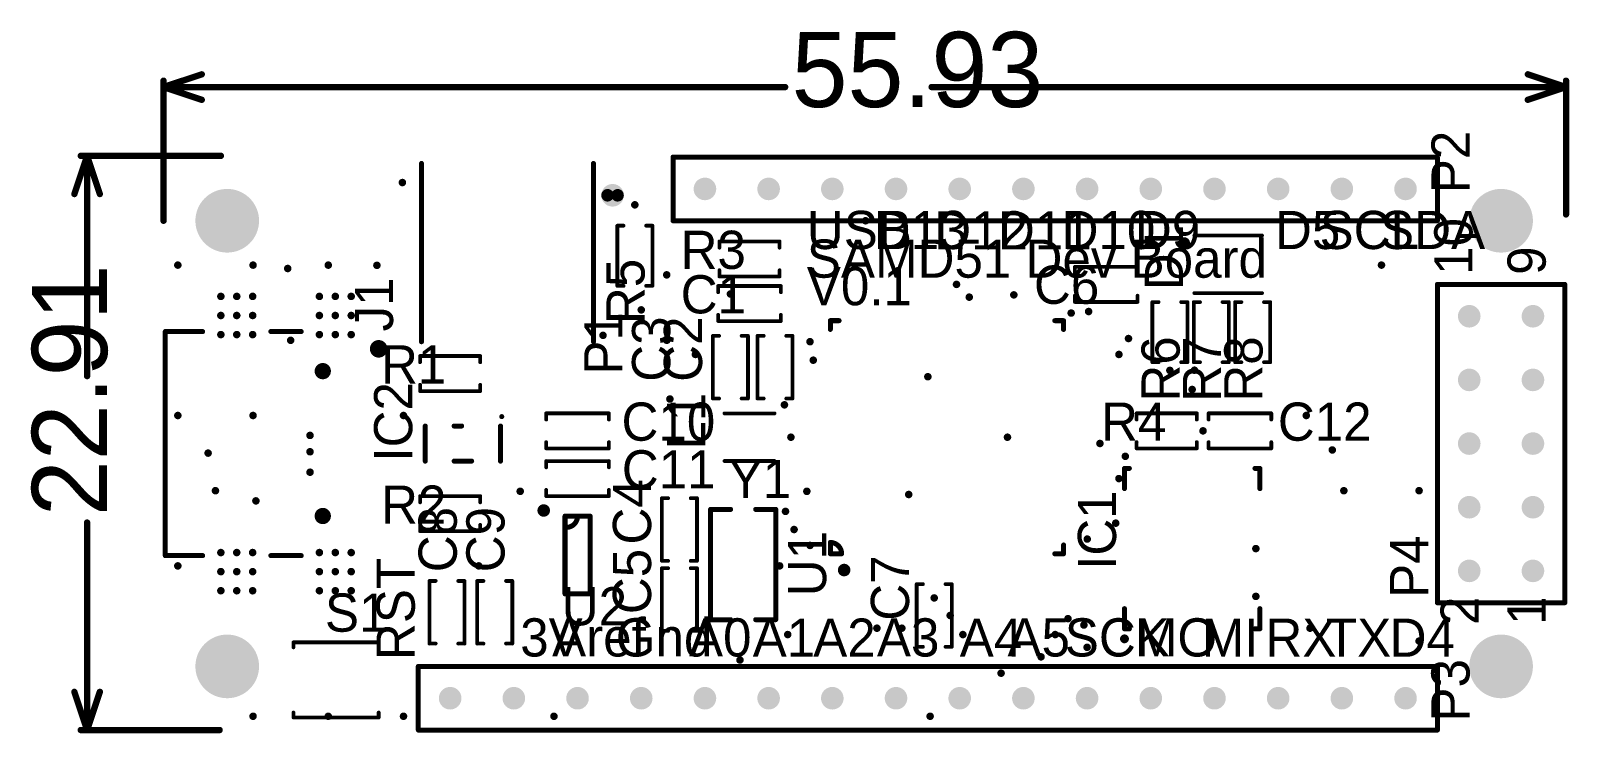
# Model space of a CAD drawing. Extents: x -61.2 to 0.2, y -0.1 to 27.9.
import ezdxf

# ---------------------------------------------------------------- set-up
doc = ezdxf.new("R2010")
doc.units = 0
doc.layers.get('0').update_dxf_attribs({"linetype": 'CONTINUOUS'})
for name, color, linetype in [('PADHOLELAYER', 156, 'CONTINUOUS'), ('TOPOVERLAY', 2, 'CONTINUOUS'), ('VIAHOLELAYER', 16, 'CONTINUOUS')]:
    doc.layers.add(name, color=color, linetype=linetype)

msp = doc.modelspace()

# ---------------------------------------------------------------- texts
at = {"layer": 'TOPOVERLAY'}
for s, height, p in [('55.93', 3, (-30.835, 24.856)), ('R3', 1.524, (-35.261, 18.399)), ('C6', 1.524, (-21.168, 17.005)), ('C1', 1.524, (-35.257, 16.624)), ('R1', 1.524, (-47.208, 13.826)), ('C10', 1.524, (-37.617, 11.544)), ('R4', 1.524, (-18.492, 11.544)), ('C12', 1.524, (-11.442, 11.543)), ('C11', 1.524, (-37.605, 9.639)), ('Y1', 1.524, (-33.343, 9.257)), ('R2', 1.524, (-47.205, 8.232)), ('U2', 1.524, (-40, 4.178)), ('S1', 1.524, (-49.443, 3.924))]:
    msp.add_text(s, height=height, dxfattribs=at).set_placement(p)
for s, height, rotation, p in [('P2', 1.524, 90, (-3.793, 21.42)), ('USB', 1.524, 360, (-30.226, 19.191)), ('D13', 1.524, 360, (-27.559, 19.191)), ('D12', 1.524, 360, (-25.146, 19.177)), ('D11', 1.524, 360, (-22.606, 19.177)), ('D10', 1.524, 360, (-20.066, 19.191)), ('D9', 1.524, 360, (-17.145, 19.191)), ('D5', 1.524, 360, (-11.557, 19.191)), ('SCL', 1.524, 360, (-9.779, 19.191)), ('SDA', 1.524, 360, (-7.366, 19.191)), ('SAMD51 Dev Board', 1.524, 360, (-30.226, 18.048)), ('D1', 1.524, 90, (-15.224, 17.547)), ('R5', 1.524, 90, (-36.696, 16.197)), ('V0.1', 1.524, 360, (-30.227, 16.949)), ('22.91', 3, 90, (-58.13, 8.533)), ('J1', 1.524, 90, (-46.726, 15.904)), ('P1', 1.524, 90, (-37.578, 14.179)), ('C3', 1.524, 90, (-35.674, 13.897)), ('C2', 1.524, 90, (-34.403, 13.894)), ('R6', 1.524, 90, (-15.357, 13.102)), ('R7', 1.524, 90, (-13.705, 13.101)), ('R8', 1.524, 90, (-12.055, 13.102)), ('IC2', 1.524, 90, (-45.96, 10.711)), ('L1', 1.524, 90, (-34.274, 11.191)), ('C4', 1.524, 90, (-36.436, 7.4)), ('IC1', 1.524, 90, (-17.894, 6.392)), ('C8', 1.524, 90, (-44.186, 6.297)), ('C9', 1.524, 90, (-42.281, 6.296)), ('U1', 1.524, 90, (-29.454, 5.337)), ('P4', 1.524, 90, (-5.448, 5.274)), ('RST', 1.524, 90, (-45.861, 2.794)), ('C5', 1.524, 90, (-36.437, 4.624)), ('C7', 1.524, 90, (-26.149, 4.362)), ('3V', 1.524, 360, (-41.656, 2.935)), ('Aref', 1.524, 360, (-40.386, 2.935)), ('Gnd', 1.524, 360, (-37.846, 2.935)), ('A0', 1.524, 360, (-34.925, 2.935)), ('A1', 1.524, 360, (-32.385, 2.925)), ('A2', 1.524, 360, (-29.972, 2.925)), ('A3', 1.524, 360, (-27.432, 2.935)), ('A4', 1.524, 360, (-24.13, 2.925)), ('A5', 1.524, 360, (-22.225, 2.935)), ('SCK', 1.524, 360, (-19.939, 2.935)), ('MO', 1.524, 360, (-17.145, 2.935)), ('MI', 1.524, 360, (-14.478, 2.925)), ('RX', 1.524, 360, (-11.938, 2.925)), ('TX', 1.524, 360, (-9.525, 2.925)), ('D4', 1.524, 360, (-6.985, 2.925)), ('P3', 1.524, 90, (-3.797, 0.341))]:
    msp.add_text(s, height=height, rotation=rotation, dxfattribs=at).set_placement(p)

# ---------------------------------------------------------------- blocks, each defined once
blk = doc.blocks.new('RES_0603_1608_1')
at = {"layer": 'TOPOVERLAY', "const_width": 0.15}
for points in [[(-1.2, 0.45), (-1.2, 0.7)], [(1.175, 0.7), (-1.2, 0.7)], [(1.2, 0.7), (1.175, 0.7)], [(1.2, 0.45), (1.2, 0.7)], [(-1.2, -0.7), (-1.2, -0.45)], [(1.2, -0.7), (1.2, -0.45)], [(1.175, -0.7), (-1.2, -0.7)], [(1.2, -0.7), (1.175, -0.7)]]:
    blk.add_lwpolyline(points, dxfattribs=at)
at = {"layer": 'TOPOVERLAY', "const_width": 0.075}
for points in [[(-1.238, 0.7, 1), (-1.162, 0.7, 1)], [(-1.238, 0.7, 1), (-1.162, 0.7, 1)], [(1.137, 0.7, 1), (1.212, 0.7, 1)], [(1.137, 0.7, 1), (1.212, 0.7, 1)], [(1.162, 0.7, 1), (1.238, 0.7, 1)], [(1.162, 0.7, 1), (1.238, 0.7, 1)], [(-1.238, 0.45, 1), (-1.162, 0.45, 1)], [(1.162, 0.45, 1), (1.238, 0.45, 1)], [(-1.238, -0.45, 1), (-1.162, -0.45, 1)], [(1.162, -0.45, 1), (1.238, -0.45, 1)], [(-1.238, -0.7, 1), (-1.162, -0.7, 1)], [(-1.238, -0.7, 1), (-1.162, -0.7, 1)], [(1.137, -0.7, 1), (1.212, -0.7, 1)], [(1.137, -0.7, 1), (1.212, -0.7, 1)], [(1.162, -0.7, 1), (1.238, -0.7, 1)], [(1.162, -0.7, 1), (1.238, -0.7, 1)]]:
    blk.add_lwpolyline(points, format="xyb", close=True, dxfattribs=at)
blk = doc.blocks.new('RES_0603_1608_2')
at = {"layer": 'TOPOVERLAY', "const_width": 0.15}
for points in [[(-1.2, 0.45), (-1.2, 0.7)], [(1.175, 0.7), (-1.2, 0.7)], [(1.2, 0.7), (1.175, 0.7)], [(1.2, 0.45), (1.2, 0.7)], [(-1.2, -0.7), (-1.2, -0.45)], [(1.2, -0.7), (1.2, -0.45)], [(1.175, -0.7), (-1.2, -0.7)], [(1.2, -0.7), (1.175, -0.7)]]:
    blk.add_lwpolyline(points, dxfattribs=at)
at = {"layer": 'TOPOVERLAY', "const_width": 0.075}
for points in [[(-1.238, 0.7, 1), (-1.162, 0.7, 1)], [(-1.238, 0.7, 1), (-1.162, 0.7, 1)], [(1.137, 0.7, 1), (1.212, 0.7, 1)], [(1.137, 0.7, 1), (1.212, 0.7, 1)], [(1.162, 0.7, 1), (1.238, 0.7, 1)], [(1.162, 0.7, 1), (1.238, 0.7, 1)], [(-1.238, 0.45, 1), (-1.162, 0.45, 1)], [(1.162, 0.45, 1), (1.238, 0.45, 1)], [(-1.238, -0.45, 1), (-1.162, -0.45, 1)], [(1.162, -0.45, 1), (1.238, -0.45, 1)], [(-1.238, -0.7, 1), (-1.162, -0.7, 1)], [(-1.238, -0.7, 1), (-1.162, -0.7, 1)], [(1.137, -0.7, 1), (1.212, -0.7, 1)], [(1.137, -0.7, 1), (1.212, -0.7, 1)], [(1.162, -0.7, 1), (1.238, -0.7, 1)], [(1.162, -0.7, 1), (1.238, -0.7, 1)]]:
    blk.add_lwpolyline(points, format="xyb", close=True, dxfattribs=at)
blk = doc.blocks.new('RES_0603_1608_3')
at = {"layer": 'TOPOVERLAY', "const_width": 0.15}
for points in [[(-1.2, 0.45), (-1.2, 0.7)], [(1.175, 0.7), (-1.2, 0.7)], [(1.2, 0.7), (1.175, 0.7)], [(1.2, 0.45), (1.2, 0.7)], [(-1.2, -0.7), (-1.2, -0.45)], [(1.2, -0.7), (1.2, -0.45)], [(1.175, -0.7), (-1.2, -0.7)], [(1.2, -0.7), (1.175, -0.7)]]:
    blk.add_lwpolyline(points, dxfattribs=at)
at = {"layer": 'TOPOVERLAY', "const_width": 0.075}
for points in [[(-1.238, 0.7, 1), (-1.162, 0.7, 1)], [(-1.238, 0.7, 1), (-1.162, 0.7, 1)], [(1.137, 0.7, 1), (1.212, 0.7, 1)], [(1.137, 0.7, 1), (1.212, 0.7, 1)], [(1.162, 0.7, 1), (1.238, 0.7, 1)], [(1.162, 0.7, 1), (1.238, 0.7, 1)], [(-1.238, 0.45, 1), (-1.162, 0.45, 1)], [(1.162, 0.45, 1), (1.238, 0.45, 1)], [(-1.238, -0.45, 1), (-1.162, -0.45, 1)], [(1.162, -0.45, 1), (1.238, -0.45, 1)], [(-1.238, -0.7, 1), (-1.162, -0.7, 1)], [(-1.238, -0.7, 1), (-1.162, -0.7, 1)], [(1.137, -0.7, 1), (1.212, -0.7, 1)], [(1.137, -0.7, 1), (1.212, -0.7, 1)], [(1.162, -0.7, 1), (1.238, -0.7, 1)], [(1.162, -0.7, 1), (1.238, -0.7, 1)]]:
    blk.add_lwpolyline(points, format="xyb", close=True, dxfattribs=at)
blk = doc.blocks.new('FM_B2020RGBA_HG_4')
at = {"layer": 'TOPOVERLAY', "const_width": 0.15}
for points in [[(0.5, 1.7), (-2.2, 1.7)], [(0.5, -0.6), (-2.2, -0.6)]]:
    blk.add_lwpolyline(points, dxfattribs=at)
at = {"layer": 'TOPOVERLAY'}
for points, const_width in [([(-2.238, 1.7, 1), (-2.163, 1.7, 1)], 0.075), ([(0.462, 1.7, 1), (0.537, 1.7, 1)], 0.075), ([(-2.238, -0.6, 1), (-2.163, -0.6, 1)], 0.075), ([(0.462, -0.6, 1), (0.537, -0.6, 1)], 0.075), ([(1, -0.3, 1), (0.8, -0.3, 1)], 0.254), ([(0.737, -0.3, 1), (0.864, -0.3, 1)], 0.127), ([(0.937, -0.3, 1), (1.064, -0.3, 1)], 0.127)]:
    blk.add_lwpolyline(points, format="xyb", close=True, dxfattribs=dict(at, const_width=const_width))
blk = doc.blocks.new('SKSGACE010_5')
at = {"layer": 'TOPOVERLAY', "const_width": 0.15}
for points in [[(1.7, 1.5), (-1.7, 1.5)], [(-1.7, 1.5), (-1.7, 1.3)], [(1.7, 1.5), (1.7, 1.3)], [(-1.7, -1.3), (-1.7, -1.5)], [(1.7, -1.3), (1.7, -1.5)], [(1.7, -1.5), (-1.7, -1.5)]]:
    blk.add_lwpolyline(points, dxfattribs=at)
at = {"layer": 'TOPOVERLAY', "const_width": 0.075}
for points in [[(-1.737, 1.5, 1), (-1.662, 1.5, 1)], [(-1.737, 1.5, 1), (-1.662, 1.5, 1)], [(-1.737, 1.3, 1), (-1.662, 1.3, 1)], [(1.662, 1.5, 1), (1.737, 1.5, 1)], [(1.662, 1.5, 1), (1.737, 1.5, 1)], [(1.662, 1.3, 1), (1.737, 1.3, 1)], [(-1.737, -1.3, 1), (-1.662, -1.3, 1)], [(1.662, -1.3, 1), (1.737, -1.3, 1)], [(-1.737, -1.5, 1), (-1.662, -1.5, 1)], [(-1.737, -1.5, 1), (-1.662, -1.5, 1)], [(1.662, -1.5, 1), (1.737, -1.5, 1)], [(1.662, -1.5, 1), (1.737, -1.5, 1)]]:
    blk.add_lwpolyline(points, format="xyb", close=True, dxfattribs=at)
blk = doc.blocks.new('TI_SOT_23_5_DBV_6')
at = {"layer": 'TOPOVERLAY'}
for p, q in [((-0.5, 1.1), (-0.5, 1.55)), ((-0.5, 1.55), (0, 1.55)), ((0, 1.4), (-0.3, 1.1)), ((0, 1.55), (0, 1.4)), ((-0.3, 1.1), (-0.5, 1.1))]:
    blk.add_line(p, q, dxfattribs=at)
for points, const_width in [([(-1.225, 1.775, 1), (-1.475, 1.775, 1)], 0.25), ([(-1.538, 1.775, 1), (-1.413, 1.775, 1)], 0.125), ([(-1.287, 1.775, 1), (-1.162, 1.775, 1)], 0.125), ([(-0.55, 1.55, 1), (-0.45, 1.55, 1)], 0.1), ([(-0.55, 1.55, 1), (-0.45, 1.55, 1)], 0.1), ([(-0.05, 1.55, 1), (0.05, 1.55, 1)], 0.1), ([(0.45, 1.55, 1), (0.55, 1.55, 1)], 0.1), ([(0.45, 1.55, 1), (0.55, 1.55, 1)], 0.1), ([(-0.55, 1.1, 1), (-0.45, 1.1, 1)], 0.1), ([(-0.5, 1.1, 1), (-0.4, 1.1, 1)], 0.1), ([(-0.5, 1.1, 1), (-0.4, 1.1, 1)], 0.1), ([(-0.55, -1.55, 1), (-0.45, -1.55, 1)], 0.1), ([(-0.55, -1.55, 1), (-0.45, -1.55, 1)], 0.1), ([(0.45, -1.55, 1), (0.55, -1.55, 1)], 0.1), ([(0.45, -1.55, 1), (0.55, -1.55, 1)], 0.1)]:
    blk.add_lwpolyline(points, format="xyb", close=True, dxfattribs=dict(at, const_width=const_width))
at = {"layer": 'TOPOVERLAY', "const_width": 0.2}
for points in [[(-0.5, -1.55), (-0.5, 1.55)], [(-0.5, 1.55), (0.5, 1.55)], [(0.5, -1.55), (0.5, 1.55)], [(-0.5, 1.1), (-0.45, 1.1)], [(-0.5, -1.55), (0.5, -1.55)]]:
    blk.add_lwpolyline(points, dxfattribs=at)
blk.add_lwpolyline([(0, 1.55, -0.414214), (-0.45, 1.1)], format="xyb", dxfattribs=at)
blk = doc.blocks.new('CAP_0603_1608_7')
at = {"layer": 'TOPOVERLAY', "const_width": 0.15}
for points in [[(1.25, 0.7), (-1.25, 0.7)], [(-1.25, 0.7), (-1.25, 0.45)], [(1.25, 0.7), (1.25, 0.45)], [(-1.25, -0.45), (-1.25, -0.7)], [(1.25, -0.45), (1.25, -0.7)], [(1.25, -0.7), (-1.25, -0.7)]]:
    blk.add_lwpolyline(points, dxfattribs=at)
at = {"layer": 'TOPOVERLAY', "const_width": 0.075}
for points in [[(-1.288, 0.7, 1), (-1.212, 0.7, 1)], [(-1.288, 0.7, 1), (-1.212, 0.7, 1)], [(1.212, 0.7, 1), (1.288, 0.7, 1)], [(1.212, 0.7, 1), (1.288, 0.7, 1)], [(-1.288, 0.45, 1), (-1.212, 0.45, 1)], [(1.212, 0.45, 1), (1.288, 0.45, 1)], [(-1.288, -0.45, 1), (-1.212, -0.45, 1)], [(1.212, -0.45, 1), (1.288, -0.45, 1)], [(-1.288, -0.7, 1), (-1.212, -0.7, 1)], [(-1.288, -0.7, 1), (-1.212, -0.7, 1)], [(1.212, -0.7, 1), (1.288, -0.7, 1)], [(1.212, -0.7, 1), (1.288, -0.7, 1)]]:
    blk.add_lwpolyline(points, format="xyb", close=True, dxfattribs=at)
blk = doc.blocks.new('CAP_0603_1608_8')
at = {"layer": 'TOPOVERLAY', "const_width": 0.15}
for points in [[(-1.25, 0.7), (1.25, 0.7)], [(-1.25, 0.45), (-1.25, 0.7)], [(1.25, 0.45), (1.25, 0.7)], [(-1.25, -0.7), (-1.25, -0.45)], [(1.25, -0.7), (1.25, -0.45)], [(-1.25, -0.7), (1.25, -0.7)]]:
    blk.add_lwpolyline(points, dxfattribs=at)
at = {"layer": 'TOPOVERLAY', "const_width": 0.075}
for points in [[(-1.288, 0.7, 1), (-1.212, 0.7, 1)], [(-1.288, 0.7, 1), (-1.212, 0.7, 1)], [(1.212, 0.7, 1), (1.288, 0.7, 1)], [(1.212, 0.7, 1), (1.288, 0.7, 1)], [(-1.288, 0.45, 1), (-1.212, 0.45, 1)], [(1.212, 0.45, 1), (1.288, 0.45, 1)], [(-1.288, -0.45, 1), (-1.212, -0.45, 1)], [(1.212, -0.45, 1), (1.288, -0.45, 1)], [(-1.288, -0.7, 1), (-1.212, -0.7, 1)], [(-1.288, -0.7, 1), (-1.212, -0.7, 1)], [(1.212, -0.7, 1), (1.288, -0.7, 1)], [(1.212, -0.7, 1), (1.288, -0.7, 1)]]:
    blk.add_lwpolyline(points, format="xyb", close=True, dxfattribs=at)
blk = doc.blocks.new('CAP_0603_1608_9')
at = {"layer": 'TOPOVERLAY', "const_width": 0.15}
for points in [[(-1.25, 0.7), (1.25, 0.7)], [(-1.25, 0.45), (-1.25, 0.7)], [(1.25, 0.45), (1.25, 0.7)], [(-1.25, -0.7), (-1.25, -0.45)], [(1.25, -0.7), (1.25, -0.45)], [(-1.25, -0.7), (1.25, -0.7)]]:
    blk.add_lwpolyline(points, dxfattribs=at)
at = {"layer": 'TOPOVERLAY', "const_width": 0.075}
for points in [[(-1.288, 0.7, 1), (-1.212, 0.7, 1)], [(-1.288, 0.7, 1), (-1.212, 0.7, 1)], [(1.212, 0.7, 1), (1.288, 0.7, 1)], [(1.212, 0.7, 1), (1.288, 0.7, 1)], [(-1.288, 0.45, 1), (-1.212, 0.45, 1)], [(1.212, 0.45, 1), (1.288, 0.45, 1)], [(-1.288, -0.45, 1), (-1.212, -0.45, 1)], [(1.212, -0.45, 1), (1.288, -0.45, 1)], [(-1.288, -0.7, 1), (-1.212, -0.7, 1)], [(-1.288, -0.7, 1), (-1.212, -0.7, 1)], [(1.212, -0.7, 1), (1.288, -0.7, 1)], [(1.212, -0.7, 1), (1.288, -0.7, 1)]]:
    blk.add_lwpolyline(points, format="xyb", close=True, dxfattribs=at)
blk = doc.blocks.new('CAP_0603_1608_10')
at = {"layer": 'TOPOVERLAY', "const_width": 0.15}
for points in [[(-1.25, 0.7), (1.25, 0.7)], [(-1.25, 0.7), (-1.25, 0.45)], [(1.25, 0.7), (1.25, 0.45)], [(-1.25, -0.45), (-1.25, -0.7)], [(1.25, -0.45), (1.25, -0.7)], [(-1.25, -0.7), (1.25, -0.7)]]:
    blk.add_lwpolyline(points, dxfattribs=at)
at = {"layer": 'TOPOVERLAY', "const_width": 0.075}
for points in [[(-1.288, 0.7, 1), (-1.212, 0.7, 1)], [(-1.288, 0.7, 1), (-1.212, 0.7, 1)], [(1.212, 0.7, 1), (1.288, 0.7, 1)], [(1.212, 0.7, 1), (1.288, 0.7, 1)], [(-1.288, 0.45, 1), (-1.212, 0.45, 1)], [(1.212, 0.45, 1), (1.288, 0.45, 1)], [(-1.288, -0.45, 1), (-1.212, -0.45, 1)], [(1.212, -0.45, 1), (1.288, -0.45, 1)], [(-1.288, -0.7, 1), (-1.212, -0.7, 1)], [(-1.288, -0.7, 1), (-1.212, -0.7, 1)], [(1.212, -0.7, 1), (1.288, -0.7, 1)], [(1.212, -0.7, 1), (1.288, -0.7, 1)]]:
    blk.add_lwpolyline(points, format="xyb", close=True, dxfattribs=at)
blk = doc.blocks.new('CAP_0603_1608_11')
at = {"layer": 'TOPOVERLAY', "const_width": 0.15}
for points in [[(-1.25, 0.7), (1.25, 0.7)], [(-1.25, 0.7), (-1.25, 0.45)], [(1.25, 0.7), (1.25, 0.45)], [(-1.25, -0.45), (-1.25, -0.7)], [(1.25, -0.45), (1.25, -0.7)], [(-1.25, -0.7), (1.25, -0.7)]]:
    blk.add_lwpolyline(points, dxfattribs=at)
at = {"layer": 'TOPOVERLAY', "const_width": 0.075}
for points in [[(-1.288, 0.7, 1), (-1.212, 0.7, 1)], [(-1.288, 0.7, 1), (-1.212, 0.7, 1)], [(1.212, 0.7, 1), (1.288, 0.7, 1)], [(1.212, 0.7, 1), (1.288, 0.7, 1)], [(-1.288, 0.45, 1), (-1.212, 0.45, 1)], [(1.212, 0.45, 1), (1.288, 0.45, 1)], [(-1.288, -0.45, 1), (-1.212, -0.45, 1)], [(1.212, -0.45, 1), (1.288, -0.45, 1)], [(-1.288, -0.7, 1), (-1.212, -0.7, 1)], [(-1.288, -0.7, 1), (-1.212, -0.7, 1)], [(1.212, -0.7, 1), (1.288, -0.7, 1)], [(1.212, -0.7, 1), (1.288, -0.7, 1)]]:
    blk.add_lwpolyline(points, format="xyb", close=True, dxfattribs=at)
blk = doc.blocks.new('CAP_0603_1608_12')
at = {"layer": 'TOPOVERLAY', "const_width": 0.15}
for points in [[(-1.25, 0.7), (-1.25, 0.45)], [(-1.25, 0.7), (1.25, 0.7)], [(1.25, 0.7), (1.25, 0.45)], [(-1.25, -0.45), (-1.25, -0.7)], [(1.25, -0.45), (1.25, -0.7)], [(-1.25, -0.7), (1.25, -0.7)]]:
    blk.add_lwpolyline(points, dxfattribs=at)
at = {"layer": 'TOPOVERLAY', "const_width": 0.075}
for points in [[(-1.288, 0.7, 1), (-1.212, 0.7, 1)], [(-1.288, 0.7, 1), (-1.212, 0.7, 1)], [(1.212, 0.7, 1), (1.288, 0.7, 1)], [(1.212, 0.7, 1), (1.288, 0.7, 1)], [(-1.288, 0.45, 1), (-1.212, 0.45, 1)], [(1.212, 0.45, 1), (1.288, 0.45, 1)], [(-1.288, -0.45, 1), (-1.212, -0.45, 1)], [(1.212, -0.45, 1), (1.288, -0.45, 1)], [(-1.288, -0.7, 1), (-1.212, -0.7, 1)], [(-1.288, -0.7, 1), (-1.212, -0.7, 1)], [(1.212, -0.7, 1), (1.288, -0.7, 1)], [(1.212, -0.7, 1), (1.288, -0.7, 1)]]:
    blk.add_lwpolyline(points, format="xyb", close=True, dxfattribs=at)
blk = doc.blocks.new('CAP_0603_1608_13')
at = {"layer": 'TOPOVERLAY', "const_width": 0.15}
for points in [[(1.25, 0.7), (-1.25, 0.7)], [(-1.25, 0.7), (-1.25, 0.45)], [(1.25, 0.7), (1.25, 0.45)], [(-1.25, -0.45), (-1.25, -0.7)], [(1.25, -0.45), (1.25, -0.7)], [(1.25, -0.7), (-1.25, -0.7)]]:
    blk.add_lwpolyline(points, dxfattribs=at)
at = {"layer": 'TOPOVERLAY', "const_width": 0.075}
for points in [[(-1.288, 0.7, 1), (-1.212, 0.7, 1)], [(-1.288, 0.7, 1), (-1.212, 0.7, 1)], [(1.212, 0.7, 1), (1.288, 0.7, 1)], [(1.212, 0.7, 1), (1.288, 0.7, 1)], [(-1.288, 0.45, 1), (-1.212, 0.45, 1)], [(1.212, 0.45, 1), (1.288, 0.45, 1)], [(-1.288, -0.45, 1), (-1.212, -0.45, 1)], [(1.212, -0.45, 1), (1.288, -0.45, 1)], [(-1.288, -0.7, 1), (-1.212, -0.7, 1)], [(-1.288, -0.7, 1), (-1.212, -0.7, 1)], [(1.212, -0.7, 1), (1.288, -0.7, 1)], [(1.212, -0.7, 1), (1.288, -0.7, 1)]]:
    blk.add_lwpolyline(points, format="xyb", close=True, dxfattribs=at)
blk = doc.blocks.new('CAP_0603_1608_14')
at = {"layer": 'TOPOVERLAY', "const_width": 0.15}
for points in [[(1.25, 0.7), (-1.25, 0.7)], [(-1.25, 0.45), (-1.25, 0.7)], [(1.25, 0.45), (1.25, 0.7)], [(-1.25, -0.7), (-1.25, -0.45)], [(1.25, -0.7), (1.25, -0.45)], [(1.25, -0.7), (-1.25, -0.7)]]:
    blk.add_lwpolyline(points, dxfattribs=at)
at = {"layer": 'TOPOVERLAY', "const_width": 0.075}
for points in [[(-1.288, 0.7, 1), (-1.212, 0.7, 1)], [(-1.288, 0.7, 1), (-1.212, 0.7, 1)], [(1.212, 0.7, 1), (1.288, 0.7, 1)], [(1.212, 0.7, 1), (1.288, 0.7, 1)], [(-1.288, 0.45, 1), (-1.212, 0.45, 1)], [(1.212, 0.45, 1), (1.288, 0.45, 1)], [(-1.288, -0.45, 1), (-1.212, -0.45, 1)], [(1.212, -0.45, 1), (1.288, -0.45, 1)], [(-1.288, -0.7, 1), (-1.212, -0.7, 1)], [(-1.288, -0.7, 1), (-1.212, -0.7, 1)], [(1.212, -0.7, 1), (1.288, -0.7, 1)], [(1.212, -0.7, 1), (1.288, -0.7, 1)]]:
    blk.add_lwpolyline(points, format="xyb", close=True, dxfattribs=at)
blk = doc.blocks.new('SOT143B_15')
at = {"layer": 'TOPOVERLAY'}
for points, const_width in [([(-1.025, 1.55, 1), (-1.125, 1.55, 1)], 0.1), ([(-1.15, 1.55, 1), (-1.1, 1.55, 1)], 0.05), ([(-1.05, 1.55, 1), (-1, 1.55, 1)], 0.05), ([(-0.75, 1.5, 1), (-0.65, 1.5, 1)], 0.1), ([(0.65, 1.5, 1), (0.75, 1.5, 1)], 0.1), ([(-0.75, -0.05, 1), (-0.65, -0.05, 1)], 0.1), ([(0.65, 0.35, 1), (0.75, 0.35, 1)], 0.1), ([(-0.75, -0.35, 1), (-0.65, -0.35, 1)], 0.1), ([(0.65, -0.35, 1), (0.75, -0.35, 1)], 0.1), ([(-0.75, -1.5, 1), (-0.65, -1.5, 1)], 0.1), ([(0.65, -1.5, 1), (0.75, -1.5, 1)], 0.1)]:
    blk.add_lwpolyline(points, format="xyb", close=True, dxfattribs=dict(at, const_width=const_width))
at = {"layer": 'TOPOVERLAY', "const_width": 0.2}
for points in [[(0.7, 1.5), (-0.7, 1.5)], [(-0.7, -0.35), (-0.7, -0.05)], [(0.7, -0.35), (0.7, 0.35)], [(0.7, -1.5), (-0.7, -1.5)]]:
    blk.add_lwpolyline(points, dxfattribs=at)
blk = doc.blocks.new('ABRACON_ABS07_16')
at = {"layer": 'TOPOVERLAY', "const_width": 0.2}
for points in [[(-2.2, 1.3), (2.2, 1.3)], [(-2.2, 1.3), (-2.2, 0.5)], [(2.2, 1.3), (2.2, 0.5)], [(-2.2, -0.5), (-2.2, -1.3)], [(2.2, -0.5), (2.2, -1.3)], [(-2.2, -1.3), (2.2, -1.3)]]:
    blk.add_lwpolyline(points, dxfattribs=at)
at = {"layer": 'TOPOVERLAY', "const_width": 0.1}
for points in [[(-2.25, 1.3, 1), (-2.15, 1.3, 1)], [(-2.25, 1.3, 1), (-2.15, 1.3, 1)], [(2.15, 1.3, 1), (2.25, 1.3, 1)], [(2.15, 1.3, 1), (2.25, 1.3, 1)], [(-2.25, 0.5, 1), (-2.15, 0.5, 1)], [(2.15, 0.5, 1), (2.25, 0.5, 1)], [(-2.25, -0.5, 1), (-2.15, -0.5, 1)], [(2.15, -0.5, 1), (2.25, -0.5, 1)], [(-2.25, -1.3, 1), (-2.15, -1.3, 1)], [(-2.25, -1.3, 1), (-2.15, -1.3, 1)], [(2.15, -1.3, 1), (2.25, -1.3, 1)], [(2.15, -1.3, 1), (2.25, -1.3, 1)]]:
    blk.add_lwpolyline(points, format="xyb", close=True, dxfattribs=at)
blk = doc.blocks.new('SI_LABS_QFN_64_17')
at = {"layer": 'TOPOVERLAY'}
for p, q in [((-4.2, 4.65), (-4.65, 4.65)), ((-4.65, 4.65), (-4.65, 4.2)), ((-4.5, 4.2), (-4.2, 4.5)), ((-4.2, 4.5), (-4.2, 4.65)), ((-4.65, 4.2), (-4.5, 4.2))]:
    blk.add_line(p, q, dxfattribs=at)
for points, const_width in [([(-5.175, 4.1, 1), (-5.425, 4.1, 1)], 0.25), ([(-4.7, 4.65, 1), (-4.6, 4.65, 1)], 0.1), ([(-4.7, 4.65, 1), (-4.6, 4.65, 1)], 0.1), ([(-4.7, 4.2, 1), (-4.6, 4.2, 1)], 0.1), ([(-4.7, 4.2, 1), (-4.6, 4.2, 1)], 0.1), ([(-4.25, 4.65, 1), (-4.15, 4.65, 1)], 0.1), ([(-4.25, 4.65, 1), (-4.15, 4.65, 1)], 0.1), ([(4.25, 4.65, 1), (4.35, 4.65, 1)], 0.1), ([(4.6, 4.65, 1), (4.7, 4.65, 1)], 0.1), ([(4.6, 4.65, 1), (4.7, 4.65, 1)], 0.1), ([(4.6, 4.3, 1), (4.7, 4.3, 1)], 0.1), ([(-5.488, 4.1, 1), (-5.363, 4.1, 1)], 0.125), ([(-5.238, 4.1, 1), (-5.113, 4.1, 1)], 0.125), ([(-4.7, -4.3, 1), (-4.6, -4.3, 1)], 0.1), ([(4.6, -4.3, 1), (4.7, -4.3, 1)], 0.1), ([(-4.7, -4.65, 1), (-4.6, -4.65, 1)], 0.1), ([(-4.7, -4.65, 1), (-4.6, -4.65, 1)], 0.1), ([(-4.35, -4.65, 1), (-4.25, -4.65, 1)], 0.1), ([(4.25, -4.65, 1), (4.35, -4.65, 1)], 0.1), ([(4.6, -4.65, 1), (4.7, -4.65, 1)], 0.1), ([(4.6, -4.65, 1), (4.7, -4.65, 1)], 0.1)]:
    blk.add_lwpolyline(points, format="xyb", close=True, dxfattribs=dict(at, const_width=const_width))
at = {"layer": 'TOPOVERLAY', "const_width": 0.2}
for points in [[(-4.65, 4.65), (-4.2, 4.65)], [(-4.65, 4.65), (-4.65, 4.2)], [(4.3, 4.65), (4.65, 4.65)], [(4.65, 4.65), (4.65, 4.3)], [(-4.65, -4.3), (-4.65, -4.65)], [(4.65, -4.3), (4.65, -4.65)], [(-4.65, -4.65), (-4.3, -4.65)], [(4.3, -4.65), (4.65, -4.65)]]:
    blk.add_lwpolyline(points, dxfattribs=at)
blk.add_lwpolyline([(-4.2, 4.65, -0.414214), (-4.65, 4.2)], format="xyb", dxfattribs=at)
blk = doc.blocks.new('RES_0603_1608_18')
at = {"layer": 'TOPOVERLAY', "const_width": 0.15}
for points in [[(-1.2, 0.7), (1.175, 0.7)], [(-1.2, 0.7), (-1.2, 0.45)], [(1.175, 0.7), (1.2, 0.7)], [(1.2, 0.7), (1.2, 0.45)], [(-1.2, -0.45), (-1.2, -0.7)], [(1.2, -0.45), (1.2, -0.7)], [(-1.2, -0.7), (1.175, -0.7)], [(1.175, -0.7), (1.2, -0.7)]]:
    blk.add_lwpolyline(points, dxfattribs=at)
at = {"layer": 'TOPOVERLAY', "const_width": 0.075}
for points in [[(-1.238, 0.7, 1), (-1.162, 0.7, 1)], [(-1.238, 0.7, 1), (-1.162, 0.7, 1)], [(1.137, 0.7, 1), (1.212, 0.7, 1)], [(1.137, 0.7, 1), (1.212, 0.7, 1)], [(1.162, 0.7, 1), (1.238, 0.7, 1)], [(1.162, 0.7, 1), (1.238, 0.7, 1)], [(-1.238, 0.45, 1), (-1.162, 0.45, 1)], [(1.162, 0.45, 1), (1.238, 0.45, 1)], [(-1.238, -0.45, 1), (-1.162, -0.45, 1)], [(1.162, -0.45, 1), (1.238, -0.45, 1)], [(-1.238, -0.7, 1), (-1.162, -0.7, 1)], [(-1.238, -0.7, 1), (-1.162, -0.7, 1)], [(1.137, -0.7, 1), (1.212, -0.7, 1)], [(1.137, -0.7, 1), (1.212, -0.7, 1)], [(1.162, -0.7, 1), (1.238, -0.7, 1)], [(1.162, -0.7, 1), (1.238, -0.7, 1)]]:
    blk.add_lwpolyline(points, format="xyb", close=True, dxfattribs=at)
blk = doc.blocks.new('RES_0603_1608_19')
at = {"layer": 'TOPOVERLAY', "const_width": 0.15}
for points in [[(-1.2, 0.7), (1.175, 0.7)], [(-1.2, 0.45), (-1.2, 0.7)], [(1.175, 0.7), (1.2, 0.7)], [(1.2, 0.45), (1.2, 0.7)], [(-1.2, -0.7), (-1.2, -0.45)], [(1.2, -0.7), (1.2, -0.45)], [(-1.2, -0.7), (1.175, -0.7)], [(1.175, -0.7), (1.2, -0.7)]]:
    blk.add_lwpolyline(points, dxfattribs=at)
at = {"layer": 'TOPOVERLAY', "const_width": 0.075}
for points in [[(-1.238, 0.7, 1), (-1.162, 0.7, 1)], [(-1.238, 0.7, 1), (-1.162, 0.7, 1)], [(1.137, 0.7, 1), (1.212, 0.7, 1)], [(1.137, 0.7, 1), (1.212, 0.7, 1)], [(1.162, 0.7, 1), (1.238, 0.7, 1)], [(1.162, 0.7, 1), (1.238, 0.7, 1)], [(-1.238, 0.45, 1), (-1.162, 0.45, 1)], [(1.162, 0.45, 1), (1.238, 0.45, 1)], [(-1.238, -0.45, 1), (-1.162, -0.45, 1)], [(1.162, -0.45, 1), (1.238, -0.45, 1)], [(-1.238, -0.7, 1), (-1.162, -0.7, 1)], [(-1.238, -0.7, 1), (-1.162, -0.7, 1)], [(1.137, -0.7, 1), (1.212, -0.7, 1)], [(1.137, -0.7, 1), (1.212, -0.7, 1)], [(1.162, -0.7, 1), (1.238, -0.7, 1)], [(1.162, -0.7, 1), (1.238, -0.7, 1)]]:
    blk.add_lwpolyline(points, format="xyb", close=True, dxfattribs=at)
blk = doc.blocks.new('RES_0603_1608_20')
at = {"layer": 'TOPOVERLAY', "const_width": 0.15}
for points in [[(1.175, 0.7), (-1.2, 0.7)], [(-1.2, 0.7), (-1.2, 0.45)], [(1.2, 0.7), (1.175, 0.7)], [(1.2, 0.7), (1.2, 0.45)], [(-1.2, -0.45), (-1.2, -0.7)], [(1.2, -0.45), (1.2, -0.7)], [(1.175, -0.7), (-1.2, -0.7)], [(1.2, -0.7), (1.175, -0.7)]]:
    blk.add_lwpolyline(points, dxfattribs=at)
at = {"layer": 'TOPOVERLAY', "const_width": 0.075}
for points in [[(-1.238, 0.7, 1), (-1.162, 0.7, 1)], [(-1.238, 0.7, 1), (-1.162, 0.7, 1)], [(1.137, 0.7, 1), (1.212, 0.7, 1)], [(1.137, 0.7, 1), (1.212, 0.7, 1)], [(1.162, 0.7, 1), (1.238, 0.7, 1)], [(1.162, 0.7, 1), (1.238, 0.7, 1)], [(-1.238, 0.45, 1), (-1.162, 0.45, 1)], [(1.162, 0.45, 1), (1.238, 0.45, 1)], [(-1.238, -0.45, 1), (-1.162, -0.45, 1)], [(1.162, -0.45, 1), (1.238, -0.45, 1)], [(-1.238, -0.7, 1), (-1.162, -0.7, 1)], [(-1.238, -0.7, 1), (-1.162, -0.7, 1)], [(1.137, -0.7, 1), (1.212, -0.7, 1)], [(1.137, -0.7, 1), (1.212, -0.7, 1)], [(1.162, -0.7, 1), (1.238, -0.7, 1)], [(1.162, -0.7, 1), (1.238, -0.7, 1)]]:
    blk.add_lwpolyline(points, format="xyb", close=True, dxfattribs=at)
blk = doc.blocks.new('RES_0603_1608_21')
at = {"layer": 'TOPOVERLAY', "const_width": 0.15}
for points in [[(-1.2, 0.7), (1.175, 0.7)], [(-1.2, 0.45), (-1.2, 0.7)], [(1.175, 0.7), (1.2, 0.7)], [(1.2, 0.45), (1.2, 0.7)], [(-1.2, -0.7), (-1.2, -0.45)], [(1.2, -0.7), (1.2, -0.45)], [(-1.2, -0.7), (1.175, -0.7)], [(1.175, -0.7), (1.2, -0.7)]]:
    blk.add_lwpolyline(points, dxfattribs=at)
at = {"layer": 'TOPOVERLAY', "const_width": 0.075}
for points in [[(-1.238, 0.7, 1), (-1.162, 0.7, 1)], [(-1.238, 0.7, 1), (-1.162, 0.7, 1)], [(1.137, 0.7, 1), (1.212, 0.7, 1)], [(1.137, 0.7, 1), (1.212, 0.7, 1)], [(1.162, 0.7, 1), (1.238, 0.7, 1)], [(1.162, 0.7, 1), (1.238, 0.7, 1)], [(-1.238, 0.45, 1), (-1.162, 0.45, 1)], [(1.162, 0.45, 1), (1.238, 0.45, 1)], [(-1.238, -0.45, 1), (-1.162, -0.45, 1)], [(1.162, -0.45, 1), (1.238, -0.45, 1)], [(-1.238, -0.7, 1), (-1.162, -0.7, 1)], [(-1.238, -0.7, 1), (-1.162, -0.7, 1)], [(1.137, -0.7, 1), (1.212, -0.7, 1)], [(1.137, -0.7, 1), (1.212, -0.7, 1)], [(1.162, -0.7, 1), (1.238, -0.7, 1)], [(1.162, -0.7, 1), (1.238, -0.7, 1)]]:
    blk.add_lwpolyline(points, format="xyb", close=True, dxfattribs=at)
blk = doc.blocks.new('RES_0603_1608_22')
at = {"layer": 'TOPOVERLAY', "const_width": 0.15}
for points in [[(1.175, 0.7), (-1.2, 0.7)], [(-1.2, 0.7), (-1.2, 0.45)], [(1.2, 0.7), (1.175, 0.7)], [(1.2, 0.7), (1.2, 0.45)], [(-1.2, -0.45), (-1.2, -0.7)], [(1.2, -0.45), (1.2, -0.7)], [(1.175, -0.7), (-1.2, -0.7)], [(1.2, -0.7), (1.175, -0.7)]]:
    blk.add_lwpolyline(points, dxfattribs=at)
at = {"layer": 'TOPOVERLAY', "const_width": 0.075}
for points in [[(-1.238, 0.7, 1), (-1.162, 0.7, 1)], [(-1.238, 0.7, 1), (-1.162, 0.7, 1)], [(1.137, 0.7, 1), (1.212, 0.7, 1)], [(1.137, 0.7, 1), (1.212, 0.7, 1)], [(1.162, 0.7, 1), (1.238, 0.7, 1)], [(1.162, 0.7, 1), (1.238, 0.7, 1)], [(-1.238, 0.45, 1), (-1.162, 0.45, 1)], [(1.162, 0.45, 1), (1.238, 0.45, 1)], [(-1.238, -0.45, 1), (-1.162, -0.45, 1)], [(1.162, -0.45, 1), (1.238, -0.45, 1)], [(-1.238, -0.7, 1), (-1.162, -0.7, 1)], [(-1.238, -0.7, 1), (-1.162, -0.7, 1)], [(1.137, -0.7, 1), (1.212, -0.7, 1)], [(1.137, -0.7, 1), (1.212, -0.7, 1)], [(1.162, -0.7, 1), (1.238, -0.7, 1)], [(1.162, -0.7, 1), (1.238, -0.7, 1)]]:
    blk.add_lwpolyline(points, format="xyb", close=True, dxfattribs=at)
blk = doc.blocks.new('HDR2X5_23')
at = {"layer": 'PADHOLELAYER', "const_width": 0.45}
for points in [[(-0.225, 2.54, 1), (0.225, 2.54, 1)], [(2.315, 2.54, 1), (2.765, 2.54, 1)], [(4.855, 2.54, 1), (5.305, 2.54, 1)], [(7.395, 2.54, 1), (7.845, 2.54, 1)], [(9.935, 2.54, 1), (10.385, 2.54, 1)], [(-0.225, 0, 1), (0.225, 0, 1)], [(2.315, 0, 1), (2.765, 0, 1)], [(4.855, 0, 1), (5.305, 0, 1)], [(7.395, 0, 1), (7.845, 0, 1)], [(9.935, 0, 1), (10.385, 0, 1)]]:
    blk.add_lwpolyline(points, format="xyb", close=True, dxfattribs=at)
at = {"layer": 'TOPOVERLAY', "const_width": 0.2}
for points in [[(-1.27, 3.81), (11.43, 3.81)], [(-1.27, 3.81), (-1.27, -1.27)], [(11.43, 3.81), (11.43, -1.27)], [(-1.27, -1.27), (11.43, -1.27)]]:
    blk.add_lwpolyline(points, dxfattribs=at)
at = {"layer": 'TOPOVERLAY', "const_width": 0.1}
for points in [[(-1.32, 3.81, 1), (-1.22, 3.81, 1)], [(-1.32, 3.81, 1), (-1.22, 3.81, 1)], [(11.38, 3.81, 1), (11.48, 3.81, 1)], [(11.38, 3.81, 1), (11.48, 3.81, 1)], [(-1.32, -1.27, 1), (-1.22, -1.27, 1)], [(-1.32, -1.27, 1), (-1.22, -1.27, 1)], [(11.38, -1.27, 1), (11.48, -1.27, 1)], [(11.38, -1.27, 1), (11.48, -1.27, 1)]]:
    blk.add_lwpolyline(points, format="xyb", close=True, dxfattribs=at)
at = {"layer": 'TOPOVERLAY'}
for s, p in [('2', (-2.159, 2.159)), ('10', (11.811, 2.413)), ('1', (-2.159, -0.508)), ('9', (11.811, -0.508))]:
    blk.add_text(s, height=1.524, dxfattribs=at).set_placement(p)
blk = doc.blocks.new('HDR1X16_24')
at = {"layer": 'PADHOLELAYER', "const_width": 0.45}
for points in [[(-0.225, 0, 1), (0.225, 0, 1)], [(2.315, 0, 1), (2.765, 0, 1)], [(4.855, 0, 1), (5.305, 0, 1)], [(7.395, 0, 1), (7.845, 0, 1)], [(9.935, 0, 1), (10.385, 0, 1)], [(12.475, 0, 1), (12.925, 0, 1)], [(15.015, 0, 1), (15.465, 0, 1)], [(17.555, 0, 1), (18.005, 0, 1)], [(20.095, 0, 1), (20.545, 0, 1)], [(22.635, 0, 1), (23.085, 0, 1)], [(25.175, 0, 1), (25.625, 0, 1)], [(27.715, 0, 1), (28.165, 0, 1)], [(30.255, 0, 1), (30.705, 0, 1)], [(32.795, 0, 1), (33.245, 0, 1)], [(35.335, 0, 1), (35.785, 0, 1)], [(37.875, 0, 1), (38.325, 0, 1)]]:
    blk.add_lwpolyline(points, format="xyb", close=True, dxfattribs=at)
at = {"layer": 'TOPOVERLAY', "const_width": 0.2}
for points in [[(-1.27, -1.27), (-1.27, 1.27)], [(-1.27, 1.27), (0.635, 1.27)], [(0.635, 1.27), (39.37, 1.27)], [(39.37, -1.27), (39.37, 1.27)], [(-1.27, -1.27), (39.37, -1.27)]]:
    blk.add_lwpolyline(points, dxfattribs=at)
at = {"layer": 'TOPOVERLAY', "const_width": 0.1}
for points in [[(-1.32, 1.27, 1), (-1.22, 1.27, 1)], [(-1.32, 1.27, 1), (-1.22, 1.27, 1)], [(0.585, 1.27, 1), (0.685, 1.27, 1)], [(0.585, 1.27, 1), (0.685, 1.27, 1)], [(39.32, 1.27, 1), (39.42, 1.27, 1)], [(39.32, 1.27, 1), (39.42, 1.27, 1)], [(-1.32, -1.27, 1), (-1.22, -1.27, 1)], [(-1.32, -1.27, 1), (-1.22, -1.27, 1)], [(39.32, -1.27, 1), (39.42, -1.27, 1)], [(39.32, -1.27, 1), (39.42, -1.27, 1)]]:
    blk.add_lwpolyline(points, format="xyb", close=True, dxfattribs=at)
blk = doc.blocks.new('HDR1X12_25')
at = {"layer": 'PADHOLELAYER', "const_width": 0.45}
for points in [[(-0.225, 0, 1), (0.225, 0, 1)], [(2.315, 0, 1), (2.765, 0, 1)], [(4.855, 0, 1), (5.305, 0, 1)], [(7.395, 0, 1), (7.845, 0, 1)], [(9.935, 0, 1), (10.385, 0, 1)], [(12.475, 0, 1), (12.925, 0, 1)], [(15.015, 0, 1), (15.465, 0, 1)], [(17.555, 0, 1), (18.005, 0, 1)], [(20.095, 0, 1), (20.545, 0, 1)], [(22.635, 0, 1), (23.085, 0, 1)], [(25.175, 0, 1), (25.625, 0, 1)], [(27.715, 0, 1), (28.165, 0, 1)]]:
    blk.add_lwpolyline(points, format="xyb", close=True, dxfattribs=at)
at = {"layer": 'TOPOVERLAY', "const_width": 0.2}
for points in [[(-1.27, 1.27), (0.635, 1.27)], [(-1.27, -1.27), (-1.27, 1.27)], [(0.635, 1.27), (29.21, 1.27)], [(29.21, -1.27), (29.21, 1.27)], [(-1.27, -1.27), (29.21, -1.27)]]:
    blk.add_lwpolyline(points, dxfattribs=at)
at = {"layer": 'TOPOVERLAY', "const_width": 0.1}
for points in [[(-1.32, 1.27, 1), (-1.22, 1.27, 1)], [(-1.32, 1.27, 1), (-1.22, 1.27, 1)], [(0.585, 1.27, 1), (0.685, 1.27, 1)], [(0.585, 1.27, 1), (0.685, 1.27, 1)], [(29.16, 1.27, 1), (29.26, 1.27, 1)], [(29.16, 1.27, 1), (29.26, 1.27, 1)], [(-1.32, -1.27, 1), (-1.22, -1.27, 1)], [(-1.32, -1.27, 1), (-1.22, -1.27, 1)], [(29.16, -1.27, 1), (29.26, -1.27, 1)], [(29.16, -1.27, 1), (29.26, -1.27, 1)]]:
    blk.add_lwpolyline(points, format="xyb", close=True, dxfattribs=at)
blk = doc.blocks.new('FTSH_105_01_F_DV_K_TR_26')
at = {"layer": 'TOPOVERLAY', "const_width": 0.2}
for points in [[(-3.429, 3.556), (-3.429, -3.556)], [(3.429, 3.556), (3.429, -3.556)]]:
    blk.add_lwpolyline(points, dxfattribs=at)
at = {"layer": 'TOPOVERLAY', "const_width": 0.1}
for points in [[(-3.479, 3.556, 1), (-3.379, 3.556, 1)], [(3.379, 3.556, 1), (3.479, 3.556, 1)], [(-3.479, -3.556, 1), (-3.379, -3.556, 1)], [(3.379, -3.556, 1), (3.479, -3.556, 1)]]:
    blk.add_lwpolyline(points, format="xyb", close=True, dxfattribs=at)
blk = doc.blocks.new('IND_W_____74404020100_27')
at = {"layer": 'TOPOVERLAY', "const_width": 0.15}
for points in [[(-1, 0.95), (1, 0.95)], [(-1, -0.95), (1, -0.95)]]:
    blk.add_lwpolyline(points, dxfattribs=at)
at = {"layer": 'TOPOVERLAY', "const_width": 0.075}
for points in [[(-1.038, 0.95, 1), (-0.962, 0.95, 1)], [(0.962, 0.95, 1), (1.038, 0.95, 1)], [(-1.038, -0.95, 1), (-0.962, -0.95, 1)], [(0.962, -0.95, 1), (1.038, -0.95, 1)]]:
    blk.add_lwpolyline(points, format="xyb", close=True, dxfattribs=at)
blk = doc.blocks.new('USB4110_GF_A_28')
at = {"layer": 'PADHOLELAYER', "const_width": 0.325}
for points in [[(-3.052, 0, 1), (-2.728, 0, 1)], [(2.728, 0, 1), (3.052, 0, 1)]]:
    blk.add_lwpolyline(points, format="xyb", close=True, dxfattribs=at)
at = {"layer": 'TOPOVERLAY'}
for points, const_width in [([(-3.53, 2.23, 1), (-4.03, 2.23, 1)], 0.2), ([(-4.08, 2.23, 1), (-3.98, 2.23, 1)], 0.1), ([(-3.68, 2.23, 1), (-3.88, 2.23, 1)], 0.2), ([(-3.93, 2.23, 1), (-3.83, 2.23, 1)], 0.1), ([(-3.73, 2.23, 1), (-3.63, 2.23, 1)], 0.1), ([(-3.58, 2.23, 1), (-3.48, 2.23, 1)], 0.1), ([(-4.52, -0.86, 1), (-4.42, -0.86, 1)], 0.1), ([(4.42, -0.86, 1), (4.52, -0.86, 1)], 0.1), ([(-4.52, -2.07, 1), (-4.42, -2.07, 1)], 0.1), ([(4.42, -2.07, 1), (4.52, -2.07, 1)], 0.1), ([(-4.52, -4.79, 1), (-4.42, -4.79, 1)], 0.1), ([(4.42, -4.79, 1), (4.52, -4.79, 1)], 0.1), ([(-4.52, -6.28, 1), (-4.42, -6.28, 1)], 0.1), ([(-4.52, -6.28, 1), (-4.42, -6.28, 1)], 0.1), ([(4.42, -6.28, 1), (4.52, -6.28, 1)], 0.1), ([(4.42, -6.28, 1), (4.52, -6.28, 1)], 0.1)]:
    blk.add_lwpolyline(points, format="xyb", close=True, dxfattribs=dict(at, const_width=const_width))
at = {"layer": 'TOPOVERLAY', "const_width": 0.2}
for points in [[(-4.47, -2.07), (-4.47, -0.86)], [(4.47, -2.07), (4.47, -0.86)], [(-4.47, -6.28), (-4.47, -4.79)], [(4.47, -6.28), (4.47, -4.79)], [(4.47, -6.28), (-4.47, -6.28)]]:
    blk.add_lwpolyline(points, dxfattribs=at)
blk = doc.blocks.new('SPANSION_WSON_8_6_5MM_29')
at = {"layer": 'TOPOVERLAY'}
for points, const_width in [([(-3.55, 2.7, 1), (-3.65, 2.7, 1)], 0.1), ([(-3.675, 2.7, 1), (-3.625, 2.7, 1)], 0.05), ([(-3.575, 2.7, 1), (-3.525, 2.7, 1)], 0.05), ([(-3.25, 2.7, 1), (-3.15, 2.7, 1)], 0.1), ([(-3.25, 2.7, 1), (-3.15, 2.7, 1)], 0.1), ([(-3.25, 2.505, 1), (-3.15, 2.505, 1)], 0.1), ([(-2.445, 2.7, 1), (-2.345, 2.7, 1)], 0.1), ([(2.345, 2.7, 1), (2.445, 2.7, 1)], 0.1), ([(3.15, 2.7, 1), (3.25, 2.7, 1)], 0.1), ([(3.15, 2.7, 1), (3.25, 2.7, 1)], 0.1), ([(3.15, 2.505, 1), (3.25, 2.505, 1)], 0.1), ([(-3.25, -2.505, 1), (-3.15, -2.505, 1)], 0.1), ([(3.15, -2.505, 1), (3.25, -2.505, 1)], 0.1), ([(-3.25, -2.7, 1), (-3.15, -2.7, 1)], 0.1), ([(-3.25, -2.7, 1), (-3.15, -2.7, 1)], 0.1), ([(-2.445, -2.7, 1), (-2.345, -2.7, 1)], 0.1), ([(2.345, -2.7, 1), (2.445, -2.7, 1)], 0.1), ([(3.15, -2.7, 1), (3.25, -2.7, 1)], 0.1), ([(3.15, -2.7, 1), (3.25, -2.7, 1)], 0.1)]:
    blk.add_lwpolyline(points, format="xyb", close=True, dxfattribs=dict(at, const_width=const_width))
at = {"layer": 'TOPOVERLAY', "const_width": 0.2}
for points in [[(-3.2, 2.7), (-3.2, 2.505)], [(-3.2, 2.7), (-2.395, 2.7)], [(2.395, 2.7), (3.2, 2.7)], [(3.2, 2.7), (3.2, 2.505)], [(-3.2, -2.505), (-3.2, -2.7)], [(3.2, -2.505), (3.2, -2.7)], [(-3.2, -2.7), (-2.395, -2.7)], [(2.395, -2.7), (3.2, -2.7)]]:
    blk.add_lwpolyline(points, dxfattribs=at)
blk = doc.blocks.new('CAP_0603_1608_30')
at = {"layer": 'TOPOVERLAY', "const_width": 0.15}
for points in [[(-1.25, 0.7), (1.25, 0.7)], [(-1.25, 0.7), (-1.25, 0.45)], [(1.25, 0.7), (1.25, 0.45)], [(-1.25, -0.45), (-1.25, -0.7)], [(1.25, -0.45), (1.25, -0.7)], [(-1.25, -0.7), (1.25, -0.7)]]:
    blk.add_lwpolyline(points, dxfattribs=at)
at = {"layer": 'TOPOVERLAY', "const_width": 0.075}
for points in [[(-1.288, 0.7, 1), (-1.212, 0.7, 1)], [(-1.288, 0.7, 1), (-1.212, 0.7, 1)], [(1.212, 0.7, 1), (1.288, 0.7, 1)], [(1.212, 0.7, 1), (1.288, 0.7, 1)], [(-1.288, 0.45, 1), (-1.212, 0.45, 1)], [(1.212, 0.45, 1), (1.288, 0.45, 1)], [(-1.288, -0.45, 1), (-1.212, -0.45, 1)], [(1.212, -0.45, 1), (1.288, -0.45, 1)], [(-1.288, -0.7, 1), (-1.212, -0.7, 1)], [(-1.288, -0.7, 1), (-1.212, -0.7, 1)], [(1.212, -0.7, 1), (1.288, -0.7, 1)], [(1.212, -0.7, 1), (1.288, -0.7, 1)]]:
    blk.add_lwpolyline(points, format="xyb", close=True, dxfattribs=at)
blk = doc.blocks.new('CAP_0603_1608_31')
at = {"layer": 'TOPOVERLAY', "const_width": 0.15}
for points in [[(-1.25, 0.45), (-1.25, 0.7)], [(1.25, 0.7), (-1.25, 0.7)], [(1.25, 0.45), (1.25, 0.7)], [(-1.25, -0.7), (-1.25, -0.45)], [(1.25, -0.7), (1.25, -0.45)], [(1.25, -0.7), (-1.25, -0.7)]]:
    blk.add_lwpolyline(points, dxfattribs=at)
at = {"layer": 'TOPOVERLAY', "const_width": 0.075}
for points in [[(-1.288, 0.7, 1), (-1.212, 0.7, 1)], [(-1.288, 0.7, 1), (-1.212, 0.7, 1)], [(1.212, 0.7, 1), (1.288, 0.7, 1)], [(1.212, 0.7, 1), (1.288, 0.7, 1)], [(-1.288, 0.45, 1), (-1.212, 0.45, 1)], [(1.212, 0.45, 1), (1.288, 0.45, 1)], [(-1.288, -0.45, 1), (-1.212, -0.45, 1)], [(1.212, -0.45, 1), (1.288, -0.45, 1)], [(-1.288, -0.7, 1), (-1.212, -0.7, 1)], [(-1.288, -0.7, 1), (-1.212, -0.7, 1)], [(1.212, -0.7, 1), (1.288, -0.7, 1)], [(1.212, -0.7, 1), (1.288, -0.7, 1)]]:
    blk.add_lwpolyline(points, format="xyb", close=True, dxfattribs=at)
blk = doc.blocks.new('CAP_0603_1608_32')
at = {"layer": 'TOPOVERLAY', "const_width": 0.15}
for points in [[(-1.25, 0.45), (-1.25, 0.7)], [(1.25, 0.7), (-1.25, 0.7)], [(1.25, 0.45), (1.25, 0.7)], [(-1.25, -0.7), (-1.25, -0.45)], [(1.25, -0.7), (1.25, -0.45)], [(1.25, -0.7), (-1.25, -0.7)]]:
    blk.add_lwpolyline(points, dxfattribs=at)
at = {"layer": 'TOPOVERLAY', "const_width": 0.075}
for points in [[(-1.288, 0.7, 1), (-1.212, 0.7, 1)], [(-1.288, 0.7, 1), (-1.212, 0.7, 1)], [(1.212, 0.7, 1), (1.288, 0.7, 1)], [(1.212, 0.7, 1), (1.288, 0.7, 1)], [(-1.288, 0.45, 1), (-1.212, 0.45, 1)], [(1.212, 0.45, 1), (1.288, 0.45, 1)], [(-1.288, -0.45, 1), (-1.212, -0.45, 1)], [(1.212, -0.45, 1), (1.288, -0.45, 1)], [(-1.288, -0.7, 1), (-1.212, -0.7, 1)], [(-1.288, -0.7, 1), (-1.212, -0.7, 1)], [(1.212, -0.7, 1), (1.288, -0.7, 1)], [(1.212, -0.7, 1), (1.288, -0.7, 1)]]:
    blk.add_lwpolyline(points, format="xyb", close=True, dxfattribs=at)
blk = doc.blocks.new('CAP_0603_1608_33')
at = {"layer": 'TOPOVERLAY', "const_width": 0.15}
for points in [[(-1.25, 0.45), (-1.25, 0.7)], [(-1.25, 0.7), (1.25, 0.7)], [(1.25, 0.45), (1.25, 0.7)], [(-1.25, -0.7), (-1.25, -0.45)], [(1.25, -0.7), (1.25, -0.45)], [(-1.25, -0.7), (1.25, -0.7)]]:
    blk.add_lwpolyline(points, dxfattribs=at)
at = {"layer": 'TOPOVERLAY', "const_width": 0.075}
for points in [[(-1.288, 0.7, 1), (-1.212, 0.7, 1)], [(-1.288, 0.7, 1), (-1.212, 0.7, 1)], [(1.212, 0.7, 1), (1.288, 0.7, 1)], [(1.212, 0.7, 1), (1.288, 0.7, 1)], [(-1.288, 0.45, 1), (-1.212, 0.45, 1)], [(1.212, 0.45, 1), (1.288, 0.45, 1)], [(-1.288, -0.45, 1), (-1.212, -0.45, 1)], [(1.212, -0.45, 1), (1.288, -0.45, 1)], [(-1.288, -0.7, 1), (-1.212, -0.7, 1)], [(-1.288, -0.7, 1), (-1.212, -0.7, 1)], [(1.212, -0.7, 1), (1.288, -0.7, 1)], [(1.212, -0.7, 1), (1.288, -0.7, 1)]]:
    blk.add_lwpolyline(points, format="xyb", close=True, dxfattribs=at)

# ---------------------------------------------------------------- linework, layer by layer
at = {"layer": 'PADHOLELAYER', "const_width": 1.27}
for points in [[(-53.975, 20.32, 1), (-52.705, 20.32, 1)], [(-3.175, 20.32, 1), (-1.905, 20.32, 1)], [(-53.975, 2.54, 1), (-52.705, 2.54, 1)], [(-3.175, 2.54, 1), (-1.905, 2.54, 1)]]:
    msp.add_lwpolyline(points, format="xyb", close=True, dxfattribs=at)
at = {"layer": 'TOPOVERLAY', "const_width": 0.254}
for points in [[(-55.88, 25.654), (-54.356, 26.162)], [(-55.88, 20.32), (-55.88, 25.908)], [(-55.88, 25.654), (-54.356, 25.146)], [(-55.88, 25.654), (-31.089, 25.654)], [(-25.248, 25.654), (0.05, 25.654)], [(-1.474, 26.162), (0.05, 25.654)], [(-1.474, 25.146), (0.05, 25.654)], [(0.05, 20.574), (0.05, 25.908)], [(-59.436, 21.386), (-58.928, 22.91)], [(-59.182, 22.91), (-53.594, 22.91)], [(-58.928, 22.91), (-58.42, 21.386)], [(-58.928, 14.123), (-58.928, 22.91)], [(-58.928, 0), (-58.928, 8.279)], [(-59.436, 1.524), (-58.928, 0)], [(-58.928, 0), (-58.42, 1.524)], [(-59.182, 0), (-53.644, 0)]]:
    msp.add_lwpolyline(points, dxfattribs=at)
at = {"layer": 'TOPOVERLAY'}
for points, const_width in [([(-55.944, 25.908, 1), (-55.816, 25.908, 1)], 0.127), ([(-55.944, 25.654, 1), (-55.816, 25.654, 1)], 0.127), ([(-55.944, 25.654, 1), (-55.816, 25.654, 1)], 0.127), ([(-55.944, 25.654, 1), (-55.816, 25.654, 1)], 0.127), ([(-54.419, 26.162, 1), (-54.292, 26.162, 1)], 0.127), ([(-31.153, 25.654, 1), (-31.026, 25.654, 1)], 0.127), ([(-25.312, 25.654, 1), (-25.185, 25.654, 1)], 0.127), ([(-1.537, 26.162, 1), (-1.41, 26.162, 1)], 0.127), ([(-0.013, 25.908, 1), (0.114, 25.908, 1)], 0.127), ([(-0.013, 25.654, 1), (0.114, 25.654, 1)], 0.127), ([(-0.013, 25.654, 1), (0.114, 25.654, 1)], 0.127), ([(-0.013, 25.654, 1), (0.114, 25.654, 1)], 0.127), ([(-54.419, 25.146, 1), (-54.292, 25.146, 1)], 0.127), ([(-1.537, 25.146, 1), (-1.41, 25.146, 1)], 0.127), ([(-59.245, 22.91, 1), (-59.118, 22.91, 1)], 0.127), ([(-58.991, 22.91, 1), (-58.864, 22.91, 1)], 0.127), ([(-58.991, 22.91, 1), (-58.864, 22.91, 1)], 0.127), ([(-58.991, 22.91, 1), (-58.864, 22.91, 1)], 0.127), ([(-53.657, 22.91, 1), (-53.531, 22.91, 1)], 0.127), ([(-59.499, 21.386, 1), (-59.373, 21.386, 1)], 0.127), ([(-58.483, 21.386, 1), (-58.356, 21.386, 1)], 0.127), ([(-37.773, 21.336, 1), (-38.173, 21.336, 1)], 0.5), ([(-38.298, 21.336, 1), (-38.048, 21.336, 1)], 0.25), ([(-37.898, 21.336, 1), (-37.648, 21.336, 1)], 0.25), ([(-55.944, 20.32, 1), (-55.816, 20.32, 1)], 0.127), ([(-0.013, 20.574, 1), (0.114, 20.574, 1)], 0.127), ([(-58.991, 14.123, 1), (-58.864, 14.123, 1)], 0.127), ([(-58.991, 8.279, 1), (-58.864, 8.279, 1)], 0.127), ([(-17.509, 3.639, 1), (-17.609, 3.639, 1)], 0.254), ([(-17.672, 3.639, 1), (-17.545, 3.639, 1)], 0.127), ([(-17.572, 3.639, 1), (-17.445, 3.639, 1)], 0.127), ([(-59.499, 1.524, 1), (-59.373, 1.524, 1)], 0.127), ([(-58.483, 1.524, 1), (-58.356, 1.524, 1)], 0.127), ([(-59.245, 0, 1), (-59.118, 0, 1)], 0.127), ([(-58.991, 0, 1), (-58.864, 0, 1)], 0.127), ([(-58.991, 0, 1), (-58.864, 0, 1)], 0.127), ([(-58.991, 0, 1), (-58.864, 0, 1)], 0.127), ([(-53.707, 0, 1), (-53.58, 0, 1)], 0.127)]:
    msp.add_lwpolyline(points, format="xyb", close=True, dxfattribs=dict(at, const_width=const_width))
at = {"layer": 'VIAHOLELAYER', "const_width": 0.15}
for points in [[(-46.43, 21.844, 1), (-46.28, 21.844, 1)], [(-37.159, 20.955, 1), (-37.009, 20.955, 1)], [(-27.957, 20.32, 1), (-27.807, 20.32, 1)], [(-27.253, 20.32, 1), (-27.103, 20.32, 1)], [(-55.385, 18.55, 1), (-55.235, 18.55, 1)], [(-52.385, 18.55, 1), (-52.235, 18.55, 1)], [(-51.002, 18.415, 1), (-50.852, 18.415, 1)], [(-49.385, 18.55, 1), (-49.235, 18.55, 1)], [(-47.446, 18.542, 1), (-47.296, 18.542, 1)], [(-7.385, 18.55, 1), (-7.235, 18.55, 1)], [(-35.889, 18.161, 1), (-35.739, 18.161, 1)], [(-24.332, 17.78, 1), (-24.182, 17.78, 1)], [(-53.669, 17.302, 1), (-53.519, 17.302, 1)], [(-53.035, 17.302, 1), (-52.885, 17.302, 1)], [(-52.401, 17.302, 1), (-52.251, 17.302, 1)], [(-49.739, 17.302, 1), (-49.589, 17.302, 1)], [(-49.105, 17.302, 1), (-48.955, 17.302, 1)], [(-48.471, 17.302, 1), (-48.321, 17.302, 1)], [(-33.349, 17.399, 1), (-33.199, 17.399, 1)], [(-23.824, 17.272, 1), (-23.674, 17.272, 1)], [(-22.046, 17.363, 1), (-21.896, 17.363, 1)], [(-53.669, 16.54, 1), (-53.519, 16.54, 1)], [(-53.035, 16.54, 1), (-52.885, 16.54, 1)], [(-52.401, 16.54, 1), (-52.251, 16.54, 1)], [(-49.739, 16.54, 1), (-49.589, 16.54, 1)], [(-49.105, 16.54, 1), (-48.955, 16.54, 1)], [(-48.471, 16.54, 1), (-48.321, 16.54, 1)], [(-36.905, 16.764, 1), (-36.755, 16.764, 1)], [(-19.76, 16.637, 1), (-19.61, 16.637, 1)], [(-19.063, 16.699, 1), (-18.913, 16.699, 1)], [(-53.669, 15.778, 1), (-53.519, 15.778, 1)], [(-53.035, 15.778, 1), (-52.885, 15.778, 1)], [(-52.401, 15.778, 1), (-52.251, 15.778, 1)], [(-50.885, 15.55, 1), (-50.735, 15.55, 1)], [(-49.739, 15.778, 1), (-49.589, 15.778, 1)], [(-49.105, 15.778, 1), (-48.955, 15.778, 1)], [(-48.471, 15.778, 1), (-48.321, 15.778, 1)], [(-38.429, 15.748, 1), (-38.279, 15.748, 1)], [(-35.885, 15.55, 1), (-35.735, 15.55, 1)], [(-30.174, 15.494, 1), (-30.024, 15.494, 1)], [(-17.474, 15.621, 1), (-17.324, 15.621, 1)], [(-34.746, 14.986, 1), (-34.596, 14.986, 1)], [(-30.045, 14.757, 1), (-29.895, 14.757, 1)], [(-17.855, 14.986, 1), (-17.705, 14.986, 1)], [(-25.475, 14.097, 1), (-25.325, 14.097, 1)], [(-15.823, 14.351, 1), (-15.673, 14.351, 1)], [(-14.843, 14.357, 1), (-14.693, 14.357, 1)], [(-14.934, 13.589, 1), (-14.784, 13.589, 1)], [(-35.762, 13.208, 1), (-35.612, 13.208, 1)], [(-31.194, 12.976, 1), (-31.044, 12.976, 1)], [(-55.385, 12.55, 1), (-55.235, 12.55, 1)], [(-52.385, 12.55, 1), (-52.235, 12.55, 1)], [(-46.385, 12.55, 1), (-46.235, 12.55, 1)], [(-10.385, 12.55, 1), (-10.235, 12.55, 1)], [(-50.113, 11.756, 1), (-49.963, 11.756, 1)], [(-30.936, 11.684, 1), (-30.786, 11.684, 1)], [(-22.3, 11.684, 1), (-22.15, 11.684, 1)], [(-14.502, 11.938, 1), (-14.352, 11.938, 1)], [(-54.177, 11.049, 1), (-54.027, 11.049, 1)], [(-50.113, 11.104, 1), (-49.963, 11.104, 1)], [(-18.613, 11.434, 1), (-18.463, 11.434, 1)], [(-17.601, 10.922, 1), (-17.451, 10.922, 1)], [(-9.346, 11.176, 1), (-9.196, 11.176, 1)], [(-50.113, 10.287, 1), (-49.963, 10.287, 1)], [(-17.855, 10.033, 1), (-17.705, 10.033, 1)], [(-53.885, 9.55, 1), (-53.735, 9.55, 1)], [(-52.272, 9.144, 1), (-52.122, 9.144, 1)], [(-41.731, 9.525, 1), (-41.581, 9.525, 1)], [(-30.301, 9.525, 1), (-30.151, 9.525, 1)], [(-26.237, 9.398, 1), (-26.087, 9.398, 1)], [(-8.885, 9.55, 1), (-8.735, 9.55, 1)], [(-5.885, 9.55, 1), (-5.735, 9.55, 1)], [(-31.152, 8.725, 1), (-31.002, 8.725, 1)], [(-30.809, 8.001, 1), (-30.659, 8.001, 1)], [(-17.982, 8.255, 1), (-17.832, 8.255, 1)], [(-30.174, 7.366, 1), (-30.024, 7.366, 1)], [(-19.118, 7.62, 1), (-18.968, 7.62, 1)], [(-12.394, 7.239, 1), (-12.244, 7.239, 1)], [(-53.669, 7.082, 1), (-53.519, 7.082, 1)], [(-53.035, 7.082, 1), (-52.885, 7.082, 1)], [(-52.401, 7.082, 1), (-52.251, 7.082, 1)], [(-49.739, 7.082, 1), (-49.589, 7.082, 1)], [(-49.105, 7.082, 1), (-48.955, 7.082, 1)], [(-48.471, 7.082, 1), (-48.321, 7.082, 1)], [(-55.385, 6.55, 1), (-55.235, 6.55, 1)], [(-53.669, 6.32, 1), (-53.519, 6.32, 1)], [(-53.035, 6.32, 1), (-52.885, 6.32, 1)], [(-52.401, 6.32, 1), (-52.251, 6.32, 1)], [(-49.739, 6.32, 1), (-49.589, 6.32, 1)], [(-49.105, 6.32, 1), (-48.955, 6.32, 1)], [(-48.471, 6.32, 1), (-48.321, 6.32, 1)], [(-43.385, 6.55, 1), (-43.235, 6.55, 1)], [(-31.385, 6.55, 1), (-31.235, 6.55, 1)], [(-53.669, 5.558, 1), (-53.519, 5.558, 1)], [(-53.035, 5.558, 1), (-52.885, 5.558, 1)], [(-52.401, 5.558, 1), (-52.251, 5.558, 1)], [(-49.739, 5.558, 1), (-49.589, 5.558, 1)], [(-49.105, 5.558, 1), (-48.955, 5.558, 1)], [(-48.471, 5.558, 1), (-48.321, 5.558, 1)], [(-25.221, 5.272, 1), (-25.071, 5.272, 1)], [(-12.394, 5.334, 1), (-12.244, 5.334, 1)], [(-24.586, 4.572, 1), (-24.436, 4.572, 1)], [(-19.887, 4.445, 1), (-19.737, 4.445, 1)], [(-19.252, 4.191, 1), (-19.102, 4.191, 1)], [(-31.063, 3.81, 1), (-30.913, 3.81, 1)], [(-27.507, 4.064, 1), (-27.357, 4.064, 1)], [(-26.512, 4.064, 1), (-26.362, 4.064, 1)], [(-24.078, 3.81, 1), (-23.928, 3.81, 1)], [(-20.395, 3.81, 1), (-20.245, 3.81, 1)], [(-10.235, 4.064, 1), (-10.085, 4.064, 1)], [(-5.885, 3.55, 1), (-5.735, 3.55, 1)], [(-20.961, 2.921, 1), (-20.811, 2.921, 1)], [(-19.125, 3.302, 1), (-18.975, 3.302, 1)], [(-32.968, 2.794, 1), (-32.818, 2.794, 1)], [(-22.554, 2.269, 1), (-22.404, 2.269, 1)], [(-52.385, 0.55, 1), (-52.235, 0.55, 1)], [(-49.385, 0.55, 1), (-49.235, 0.55, 1)], [(-46.385, 0.55, 1), (-46.235, 0.55, 1)], [(-40.385, 0.55, 1), (-40.235, 0.55, 1)], [(-25.385, 0.55, 1), (-25.235, 0.55, 1)]]:
    msp.add_lwpolyline(points, format="xyb", close=True, dxfattribs=at)

# ---------------------------------------------------------------- block references
for name, p, rotation in [('FTSH_105_01_F_DV_K_TR_26', (-42.164, 19.05), 180), ('HDR1X12_25', (-34.29, 21.59), 360), ('HDR2X5_23', (-1.27, 6.35), 90), ('RES_0603_1608_18', (-37.084, 18.923), 90), ('FM_B2020RGBA_HG_4', (-14.273, 19.134), 180), ('RES_0603_1608_20', (-32.512, 18.796), 180), ('CAP_0603_1608_13', (-18.288, 17.78), 180), ('CAP_0603_1608_33', (-32.512, 17.018), 360), ('RES_0603_1608_3', (-15.748, 15.875), 270), ('RES_0603_1608_2', (-14.097, 15.875), 270), ('RES_0603_1608_1', (-12.446, 15.875), 270), ('USB4110_GF_A_28', (-49.53, 11.43), 270), ('SI_LABS_QFN_64_17', (-24.638, 11.684), 90), ('CAP_0603_1608_31', (-33.274, 14.478), 270), ('CAP_0603_1608_32', (-31.496, 14.478), 270), ('RES_0603_1608_22', (-44.45, 14.224), 180), ('SOT143B_15', (-43.942, 11.43), 270), ('CAP_0603_1608_9', (-39.37, 11.938), 360), ('IND_W_____74404020100_27', (-32.512, 11.684), 360), ('RES_0603_1608_19', (-15.875, 11.938), 360), ('CAP_0603_1608_7', (-12.954, 11.938), 180), ('CAP_0603_1608_8', (-39.37, 10.033), 360), ('SPANSION_WSON_8_6_5MM_29', (-14.859, 7.239), 90), ('RES_0603_1608_21', (-44.45, 8.636), 360), ('CAP_0603_1608_30', (-35.306, 8.001), 90), ('TI_SOT_23_5_DBV_6', (-39.37, 6.985), 360), ('ABRACON_ABS07_16', (-32.766, 6.604), 90), ('CAP_0603_1608_14', (-35.306, 5.207), 270), ('CAP_0603_1608_11', (-44.577, 4.699), 90), ('CAP_0603_1608_10', (-42.672, 4.699), 90), ('CAP_0603_1608_12', (-25.146, 4.572), 90), ('SKSGACE010_5', (-49, 2), 180), ('HDR1X16_24', (-44.45, 1.27), 360)]:
    msp.add_blockref(name, p, dxfattribs=dict(rotation=rotation))

msp.set_redraw_order([(e.dxf.handle, doc.entitydb.next_handle()) for e in msp.query("TEXT MTEXT ATTDEF DIMENSION ARC_DIMENSION")])  # texts and dimensions are drawn at this point

doc.saveas('drawing.dxf')
